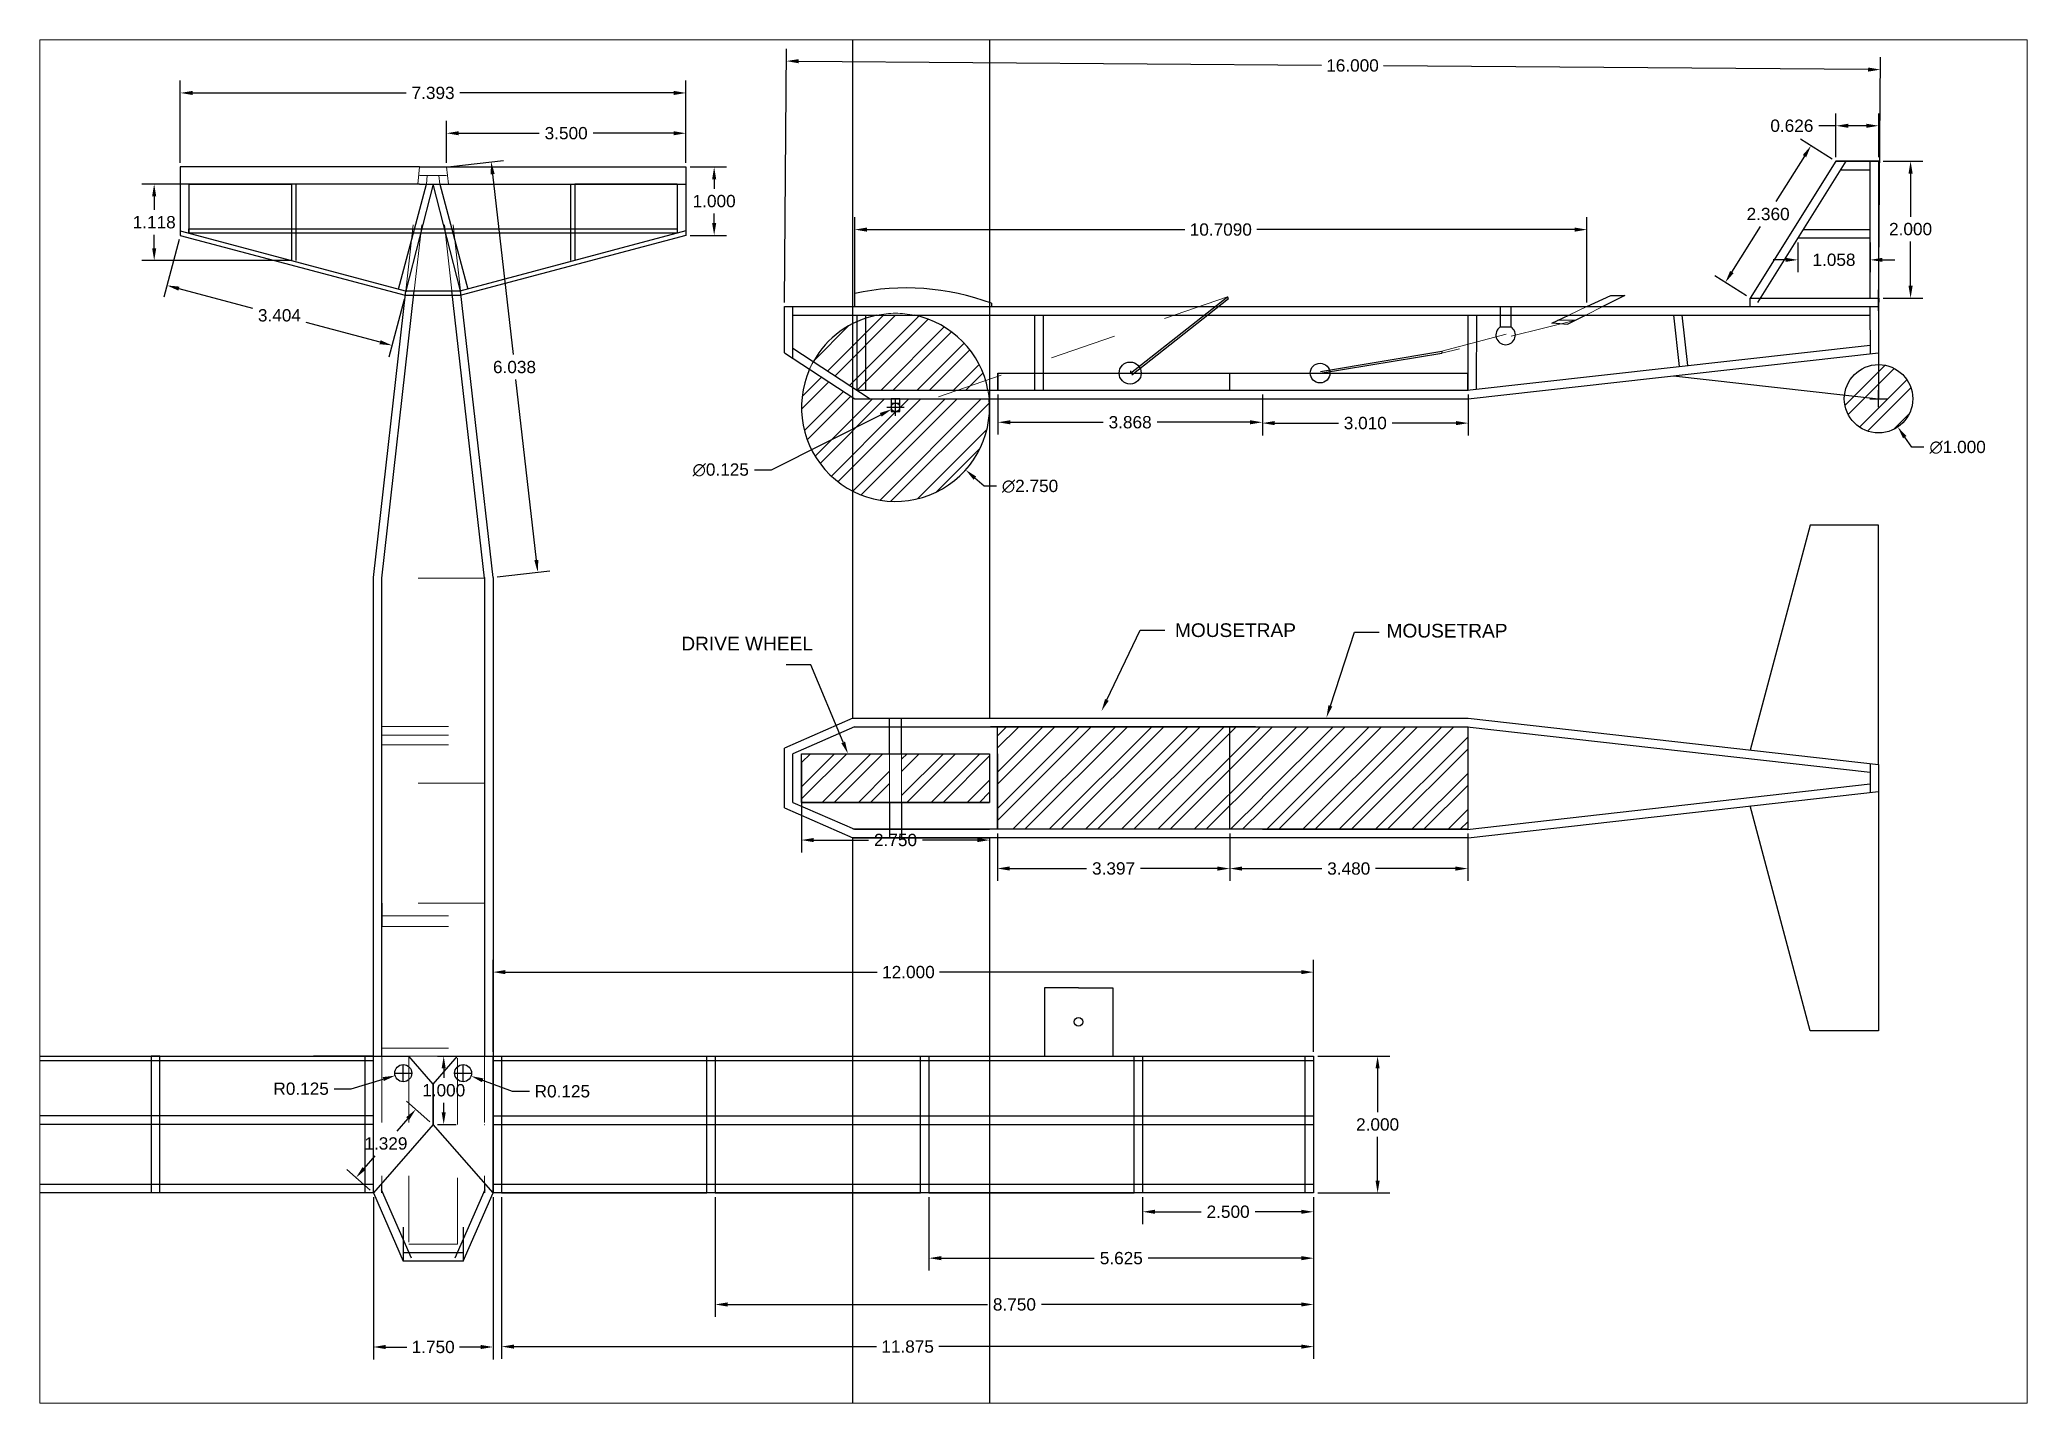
# Paper-space layout 'Layout2' of a CAD drawing. Header units: inches. Extents: x 0 to 10.5, y 0.8 to 7.9.
# The model-space entities are those that its viewports show. They can reach past a viewport. Long polylines and large blocks are cut down to what shows.
import ezdxf
from ezdxf import colors
from ezdxf.entities.mleader import LeaderData, LeaderLine
from ezdxf.math import Vec2, Vec3

# ---------------------------------------------------------------- set-up
doc = ezdxf.new("R2010")
doc.units = ezdxf.units.IN
doc.header["$MEASUREMENT"] = 0
doc.linetypes.add('HIDDEN2', pattern=[0.1875, 0.125, -0.0625])
doc.layers.add('DIM', color=3, linetype='Continuous')
doc.layers.add('OBJECT', color=1, linetype='Continuous', lineweight=30)
doc.layers.add('XREF', color=2, linetype='HIDDEN2', lineweight=20)
doc.styles.get("Standard").update_dxf_attribs({"font": 'arial.ttf'})
doc.dimstyles.get("Standard").update_dxf_attribs({"dimtxt": 0.18, "dimasz": 0.18, "dimexe": 0.18, "dimexo": 0.0625, "dimgap": 0.09, "dimtad": 0, "dimtih": 1, "dimtoh": 1, "dimdec": 4, "dimzin": 0, "dimdsep": 46, "dimtxsty": 'Standard', "dimcen": 0.09, "dimadec": 0, "dimazin": 0, "dimtfac": 1, "dimtdec": 4, "dimtofl": 0, "dimtmove": 0, "dimatfit": 3, "dimfxl": 1, "dimtolj": 1, "dimtzin": 0, "dimarcsym": 0})
pattern_1 = [(45, (-4e-15, -10.74474), (-0.265165, 0.265165), []), (45, (0.17678, -10.74474), (-0.265165, 0.265165), [])]

psp = doc.layouts.new('Layout2')

msp = doc.modelspace()

# ---------------------------------------------------------------- texts
at = {"layer": 'DIM', "char_height": 0.2, "attachment_point": 1}
for s, width, insert in [('DRIVE WHEEL', 2.0278991, (27.24499, 4.14987)), ('MOUSETRAP', 1.9750696, (34.46364, 4.34562, 67.24468)), ('MOUSETRAP', 1.7631133, (37.55759, 4.33815, 63.80475))]:
    msp.add_mtext_dynamic_manual_height_columns(s, width=width, gutter_width=1, heights=[0], dxfattribs=dict(at, insert=insert))

# ---------------------------------------------------------------- blocks, each defined once
blk = doc.blocks.new('*D1')
at = {"layer": 'Defpoints', "color": 0, "transparency": 16777216}
for p in [(27.311, 11.511), (23.811, 11.018), (27.311, 11.018)]:
    blk.add_point(p, dxfattribs=at)
at = {"layer": 'DIM', "color": 0, "lineweight": -2, "transparency": 16777216}
for p, q in [((23.811, 11.08), (23.811, 11.691)), ((27.311, 11.08), (27.311, 11.691)), ((23.991, 11.511), (25.168, 11.511)), ((27.131, 11.511), (25.954, 11.511))]:
    blk.add_line(p, q, dxfattribs=at)
at = {"layer": 'DIM', "color": 0, "transparency": 16777216}
for points in [[(23.991, 11.541), (23.991, 11.481), (23.811, 11.511)], [(27.131, 11.541), (27.131, 11.481), (27.311, 11.511)]]:
    blk.add_solid(points, dxfattribs=at)
at = {"layer": 'DIM', "color": 0, "transparency": 16777216, "insert": (25.561, 11.511), "char_height": 0.18, "attachment_point": 5}
blk.add_mtext('\\A1;3.500', dxfattribs=at)
blk = doc.blocks.new('*D2')
at = {"layer": 'Defpoints', "color": 0, "transparency": 16777216}
for p in [(36.491, -0.754), (24.491, -1.982), (36.491, -1.982)]:
    blk.add_point(p, dxfattribs=at)
at = {"layer": 'DIM', "color": 0, "lineweight": -2, "transparency": 16777216}
for p, q in [((24.491, -1.92), (24.491, -0.574)), ((36.491, -1.92), (36.491, -0.574)), ((24.671, -0.754), (30.111, -0.754)), ((36.311, -0.754), (31.02, -0.754))]:
    blk.add_line(p, q, dxfattribs=at)
at = {"layer": 'DIM', "color": 0, "transparency": 16777216}
for points in [[(24.671, -0.724), (24.671, -0.784), (24.491, -0.754)], [(36.311, -0.724), (36.311, -0.784), (36.491, -0.754)]]:
    blk.add_solid(points, dxfattribs=at)
at = {"layer": 'DIM', "color": 0, "transparency": 16777216, "insert": (30.566, -0.754), "char_height": 0.18, "attachment_point": 5}
blk.add_mtext('\\A1;12.000', dxfattribs=at)
blk = doc.blocks.new('*D3')
at = {"layer": 'Defpoints', "color": 0, "transparency": 16777216}
for p in [(36.491, -1.982), (36.491, -3.982), (37.427, -3.982)]:
    blk.add_point(p, dxfattribs=at)
at = {"layer": 'DIM', "color": 0, "lineweight": -2, "transparency": 16777216}
for p, q in [((36.554, -1.982), (37.607, -1.982)), ((37.427, -2.162), (37.427, -2.8)), ((37.427, -3.802), (37.427, -3.164)), ((36.554, -3.982), (37.607, -3.982))]:
    blk.add_line(p, q, dxfattribs=at)
at = {"layer": 'DIM', "color": 0, "transparency": 16777216}
for points in [[(37.397, -2.162), (37.457, -2.162), (37.427, -1.982)], [(37.397, -3.802), (37.457, -3.802), (37.427, -3.982)]]:
    blk.add_solid(points, dxfattribs=at)
at = {"layer": 'DIM', "color": 0, "transparency": 16777216, "insert": (37.427, -2.982), "char_height": 0.18, "attachment_point": 5}
blk.add_mtext('\\A1;2.000', dxfattribs=at)
blk = doc.blocks.new('*D4')
at = {"layer": 'Defpoints', "color": 0, "transparency": 16777216}
for p in [(27.311, 11.018), (27.725, 11.018), (27.311, 10.018)]:
    blk.add_point(p, dxfattribs=at)
at = {"layer": 'DIM', "color": 0, "lineweight": -2, "transparency": 16777216}
for p, q in [((27.374, 11.018), (27.905, 11.018)), ((27.725, 10.838), (27.725, 10.7)), ((27.725, 10.198), (27.725, 10.336)), ((27.374, 10.018), (27.905, 10.018))]:
    blk.add_line(p, q, dxfattribs=at)
at = {"layer": 'DIM', "color": 0, "transparency": 16777216}
for points in [[(27.695, 10.838), (27.755, 10.838), (27.725, 11.018)], [(27.695, 10.198), (27.755, 10.198), (27.725, 10.018)]]:
    blk.add_solid(points, dxfattribs=at)
at = {"layer": 'DIM', "color": 0, "transparency": 16777216, "insert": (27.725, 10.518), "char_height": 0.18, "attachment_point": 5}
blk.add_mtext('\\A1;1.000', dxfattribs=at)
blk = doc.blocks.new('*D5')
at = {"layer": 'Defpoints', "color": 0, "transparency": 16777216}
for p in [(24.465, 11.092), (23.811, 11.018), (24.491, 5.018)]:
    blk.add_point(p, dxfattribs=at)
at = {"layer": 'DIM', "color": 0, "lineweight": -2, "transparency": 16777216}
for p, q in [((23.873, 11.025), (24.643, 11.112)), ((24.485, 10.913), (24.784, 8.274)), ((25.125, 5.271), (24.825, 7.91)), ((24.553, 5.025), (25.324, 5.112))]:
    blk.add_line(p, q, dxfattribs=at)
at = {"layer": 'DIM', "color": 0, "transparency": 16777216}
for points in [[(24.515, 10.917), (24.455, 10.91), (24.465, 11.092)], [(25.154, 5.274), (25.095, 5.268), (25.145, 5.092)]]:
    blk.add_solid(points, dxfattribs=at)
at = {"layer": 'DIM', "color": 0, "transparency": 16777216, "insert": (24.805, 8.092), "char_height": 0.18, "attachment_point": 5}
blk.add_mtext('\\A1;6.038', dxfattribs=at)
blk = doc.blocks.new('*D6')
at = {"layer": 'Defpoints', "color": 0, "transparency": 16777216}
for p in [(23.059, -2.267), (23.179, -2.231)]:
    blk.add_point(p, dxfattribs=at)
at = {"layer": 'DIM', "color": 0, "lineweight": -2, "transparency": 16777216}
for p, q in [((22.415, -2.459), (22.887, -2.318)), ((23.054, -2.231), (23.304, -2.231)), ((23.179, -2.356), (23.179, -2.106)), ((22.166, -2.459), (22.415, -2.459))]:
    blk.add_line(p, q, dxfattribs=at)
at = {"layer": 'DIM', "color": 0, "transparency": 16777216}
blk.add_solid([(22.878, -2.289), (22.895, -2.347), (23.059, -2.267)], dxfattribs=at)
at = {"layer": 'DIM', "color": 0, "transparency": 16777216, "insert": (21.685, -2.459), "char_height": 0.18, "attachment_point": 5}
blk.add_mtext('\\A1;R0.125', dxfattribs=at)
blk = doc.blocks.new('*D7')
at = {"layer": 'Defpoints', "color": 0, "transparency": 16777216}
for p in [(24.054, -2.231), (24.171, -2.274)]:
    blk.add_point(p, dxfattribs=at)
at = {"layer": 'DIM', "color": 0, "lineweight": -2, "transparency": 16777216}
for p, q in [((23.929, -2.231), (24.179, -2.231)), ((24.054, -2.356), (24.054, -2.106)), ((24.776, -2.497), (24.34, -2.336)), ((25.025, -2.497), (24.776, -2.497))]:
    blk.add_line(p, q, dxfattribs=at)
at = {"layer": 'DIM', "color": 0, "transparency": 16777216}
blk.add_solid([(24.35, -2.308), (24.33, -2.364), (24.171, -2.274)], dxfattribs=at)
at = {"layer": 'DIM', "color": 0, "transparency": 16777216, "insert": (25.505, -2.497), "char_height": 0.18, "attachment_point": 5}
blk.add_mtext('\\A1;R0.125', dxfattribs=at)
blk = doc.blocks.new('*D8')
at = {"layer": 'Defpoints', "color": 0, "transparency": 16777216}
for p in [(23.616, -2.982), (22.487, -3.76), (22.741, -3.982)]:
    blk.add_point(p, dxfattribs=at)
at = {"layer": 'DIM', "color": 0, "lineweight": -2, "transparency": 16777216}
for p, q in [((23.244, -2.895), (23.084, -3.078)), ((23.569, -2.941), (23.227, -2.641)), ((22.606, -3.624), (22.766, -3.442)), ((22.694, -3.941), (22.352, -3.641))]:
    blk.add_line(p, q, dxfattribs=at)
at = {"layer": 'DIM', "color": 0, "transparency": 16777216}
for points in [[(23.221, -2.875), (23.266, -2.915), (23.362, -2.76)], [(22.583, -3.605), (22.628, -3.644), (22.487, -3.76)]]:
    blk.add_solid(points, dxfattribs=at)
at = {"layer": 'DIM', "color": 0, "transparency": 16777216, "insert": (22.925, -3.26), "char_height": 0.18, "attachment_point": 5}
blk.add_mtext('\\A1;1.329', dxfattribs=at)
blk = doc.blocks.new('*D9')
at = {"layer": 'Defpoints', "color": 0, "transparency": 16777216}
for p in [(23.616, -1.982), (23.616, -2.982), (23.77, -2.982)]:
    blk.add_point(p, dxfattribs=at)
at = {"layer": 'DIM', "color": 0, "lineweight": -2, "transparency": 16777216}
for p, q in [((23.679, -1.982), (23.95, -1.982)), ((23.77, -2.162), (23.77, -2.3)), ((23.77, -2.802), (23.77, -2.664)), ((23.679, -2.982), (23.95, -2.982))]:
    blk.add_line(p, q, dxfattribs=at)
at = {"layer": 'DIM', "color": 0, "transparency": 16777216}
for points in [[(23.74, -2.162), (23.8, -2.162), (23.77, -1.982)], [(23.74, -2.802), (23.8, -2.802), (23.77, -2.982)]]:
    blk.add_solid(points, dxfattribs=at)
at = {"layer": 'DIM', "color": 0, "transparency": 16777216, "insert": (23.77, -2.482), "char_height": 0.18, "attachment_point": 5}
blk.add_mtext('\\A1;1.000', dxfattribs=at)
blk = doc.blocks.new('*D19')
at = {"layer": 'Defpoints', "color": 0, "transparency": 16777216}
for p in [(33.991, -3.982), (36.491, -3.982), (33.991, -4.258)]:
    blk.add_point(p, dxfattribs=at)
at = {"layer": 'DIM', "color": 0, "lineweight": -2, "transparency": 16777216}
for p, q in [((33.991, -4.045), (33.991, -4.438)), ((36.491, -4.045), (36.491, -4.438)), ((34.171, -4.258), (34.846, -4.258)), ((36.311, -4.258), (35.636, -4.258))]:
    blk.add_line(p, q, dxfattribs=at)
at = {"layer": 'DIM', "color": 0, "transparency": 16777216}
for points in [[(34.171, -4.228), (34.171, -4.288), (33.991, -4.258)], [(36.311, -4.228), (36.311, -4.288), (36.491, -4.258)]]:
    blk.add_solid(points, dxfattribs=at)
at = {"layer": 'DIM', "color": 0, "transparency": 16777216, "insert": (35.241, -4.258), "char_height": 0.18, "attachment_point": 5}
blk.add_mtext('\\A1;2.500', dxfattribs=at)
blk = doc.blocks.new('*D20')
at = {"layer": 'Defpoints', "color": 0, "transparency": 16777216}
for p in [(30.866, -3.982), (36.491, -3.982), (30.866, -4.936)]:
    blk.add_point(p, dxfattribs=at)
at = {"layer": 'DIM', "color": 0, "lineweight": -2, "transparency": 16777216}
for p, q in [((30.866, -4.045), (30.866, -5.116)), ((36.491, -4.045), (36.491, -5.116)), ((31.046, -4.936), (33.284, -4.936)), ((36.311, -4.936), (34.073, -4.936))]:
    blk.add_line(p, q, dxfattribs=at)
at = {"layer": 'DIM', "color": 0, "transparency": 16777216}
for points in [[(31.046, -4.906), (31.046, -4.966), (30.866, -4.936)], [(36.311, -4.906), (36.311, -4.966), (36.491, -4.936)]]:
    blk.add_solid(points, dxfattribs=at)
at = {"layer": 'DIM', "color": 0, "transparency": 16777216, "insert": (33.679, -4.936), "char_height": 0.18, "attachment_point": 5}
blk.add_mtext('\\A1;5.625', dxfattribs=at)
blk = doc.blocks.new('*D21')
at = {"layer": 'Defpoints', "color": 0, "transparency": 16777216}
for p in [(27.741, -3.982), (36.491, -3.982), (27.741, -5.613)]:
    blk.add_point(p, dxfattribs=at)
at = {"layer": 'DIM', "color": 0, "lineweight": -2, "transparency": 16777216}
for p, q in [((27.741, -4.045), (27.741, -5.793)), ((36.491, -4.045), (36.491, -5.793)), ((27.921, -5.613), (31.723, -5.613)), ((36.311, -5.613), (32.51, -5.613))]:
    blk.add_line(p, q, dxfattribs=at)
at = {"layer": 'DIM', "color": 0, "transparency": 16777216}
for points in [[(27.921, -5.583), (27.921, -5.643), (27.741, -5.613)], [(36.311, -5.583), (36.311, -5.643), (36.491, -5.613)]]:
    blk.add_solid(points, dxfattribs=at)
at = {"layer": 'DIM', "color": 0, "transparency": 16777216, "insert": (32.116, -5.613), "char_height": 0.18, "attachment_point": 5}
blk.add_mtext('\\A1;8.750', dxfattribs=at)
blk = doc.blocks.new('*D22')
at = {"layer": 'Defpoints', "color": 0, "transparency": 16777216}
for p in [(24.616, -3.982), (36.491, -3.982), (24.616, -6.229)]:
    blk.add_point(p, dxfattribs=at)
at = {"layer": 'DIM', "color": 0, "lineweight": -2, "transparency": 16777216}
for p, q in [((24.616, -4.045), (24.616, -6.409)), ((36.491, -4.045), (36.491, -6.409)), ((24.796, -6.229), (30.098, -6.229)), ((36.311, -6.229), (31.01, -6.229))]:
    blk.add_line(p, q, dxfattribs=at)
at = {"layer": 'DIM', "color": 0, "transparency": 16777216}
for points in [[(24.796, -6.199), (24.796, -6.259), (24.616, -6.229)], [(36.311, -6.199), (36.311, -6.259), (36.491, -6.229)]]:
    blk.add_solid(points, dxfattribs=at)
at = {"layer": 'DIM', "color": 0, "transparency": 16777216, "insert": (30.554, -6.229), "char_height": 0.18, "attachment_point": 5}
blk.add_mtext('\\A1;11.875', dxfattribs=at)
blk = doc.blocks.new('*D24')
at = {"layer": 'Defpoints', "color": 0, "transparency": 16777216}
for p in [(21.606, 10.768), (19.536, 9.65), (21.606, 9.65)]:
    blk.add_point(p, dxfattribs=at)
at = {"layer": 'DIM', "color": 0, "lineweight": -2, "transparency": 16777216}
for p, q in [((21.543, 10.768), (19.356, 10.768)), ((19.536, 10.588), (19.536, 10.391)), ((19.536, 9.83), (19.536, 10.027)), ((21.543, 9.65), (19.356, 9.65))]:
    blk.add_line(p, q, dxfattribs=at)
at = {"layer": 'DIM', "color": 0, "transparency": 16777216}
for points in [[(19.506, 10.588), (19.566, 10.588), (19.536, 10.768)], [(19.506, 9.83), (19.566, 9.83), (19.536, 9.65)]]:
    blk.add_solid(points, dxfattribs=at)
at = {"layer": 'DIM', "color": 0, "transparency": 16777216, "insert": (19.536, 10.209), "char_height": 0.18, "attachment_point": 5}
blk.add_mtext('\\A1;1.118', dxfattribs=at)
blk = doc.blocks.new('*D25')
at = {"layer": 'Defpoints', "color": 0, "transparency": 16777216}
for p in [(19.918, 10.018), (23.208, 9.142), (23.013, 8.409)]:
    blk.add_point(p, dxfattribs=at)
at = {"layer": 'DIM', "color": 0, "lineweight": -2, "transparency": 16777216}
for p, q in [((19.902, 9.958), (19.677, 9.112)), ((19.897, 9.239), (20.975, 8.952)), ((23.192, 9.081), (22.967, 8.236)), ((22.839, 8.456), (21.761, 8.743))]:
    blk.add_line(p, q, dxfattribs=at)
at = {"layer": 'DIM', "color": 0, "transparency": 16777216}
for points in [[(19.905, 9.268), (19.89, 9.21), (19.723, 9.286)], [(22.847, 8.485), (22.831, 8.427), (23.013, 8.409)]]:
    blk.add_solid(points, dxfattribs=at)
at = {"layer": 'DIM', "color": 0, "transparency": 16777216, "insert": (21.368, 8.848), "char_height": 0.18, "attachment_point": 5}
blk.add_mtext('\\A1;3.404', dxfattribs=at)
blk = doc.blocks.new('*D30')
at = {"layer": 'Defpoints', "color": 0, "transparency": 16777216}
for p in [(29.002, 2.377), (31.752, 1.209, 40.296), (31.752, 1.177)]:
    blk.add_point(p, dxfattribs=at)
at = {"layer": 'DIM', "color": 0, "lineweight": -2, "transparency": 16777216}
for p, q in [((29.002, 2.315), (29.002, 0.997)), ((29.182, 1.177), (29.982, 1.177)), ((31.572, 1.177), (30.772, 1.177)), ((31.752, 1.146), (31.752, 0.997))]:
    blk.add_line(p, q, dxfattribs=at)
at = {"layer": 'DIM', "color": 0, "transparency": 16777216}
for points in [[(29.182, 1.207), (29.182, 1.147), (29.002, 1.177)], [(31.572, 1.207), (31.572, 1.147), (31.752, 1.177)]]:
    blk.add_solid(points, dxfattribs=at)
at = {"layer": 'DIM', "color": 0, "transparency": 16777216, "insert": (30.377, 1.177), "char_height": 0.18, "attachment_point": 5}
blk.add_mtext('\\A1;2.750', dxfattribs=at)
blk = doc.blocks.new('*D34')
at = {"layer": 'Defpoints', "color": 0, "transparency": 16777216}
for p in [(29.351, 8.419, 40.296), (31.404, 6.589, 40.296)]:
    blk.add_point(p, dxfattribs=at)
at = {"layer": 'DIM', "color": 0, "lineweight": -2, "transparency": 16777216}
for p, q in [((30.377, 7.379), (30.377, 7.629)), ((30.252, 7.504), (30.502, 7.504)), ((31.672, 6.349), (31.538, 6.469)), ((31.852, 6.349), (31.672, 6.349))]:
    blk.add_line(p, q, dxfattribs=at)
at = {"layer": 'DIM', "color": 0, "transparency": 16777216}
blk.add_solid([(31.558, 6.491), (31.518, 6.446), (31.404, 6.589)], dxfattribs=at)
at = {"layer": 'DIM', "color": 0, "transparency": 16777216, "insert": (32.344, 6.349), "char_height": 0.18, "attachment_point": 5}
blk.add_mtext('\\A1;∅2.750', dxfattribs=at)
blk = doc.blocks.new('*D35')
at = {"layer": 'Defpoints', "color": 0, "transparency": 16777216}
for p in [(31.874, 7.754, 40.296), (35.743, 7.754, 40.296), (35.743, 7.285)]:
    blk.add_point(p, dxfattribs=at)
at = {"layer": 'DIM', "color": 0, "lineweight": -2, "transparency": 16777216}
for p, q in [((31.874, 7.691), (31.874, 7.105)), ((35.743, 7.691), (35.743, 7.105)), ((32.054, 7.285), (33.415, 7.285)), ((35.563, 7.285), (34.202, 7.285))]:
    blk.add_line(p, q, dxfattribs=at)
at = {"layer": 'DIM', "color": 0, "transparency": 16777216}
for points in [[(32.054, 7.315), (32.054, 7.255), (31.874, 7.285)], [(35.563, 7.315), (35.563, 7.255), (35.743, 7.285)]]:
    blk.add_solid(points, dxfattribs=at)
at = {"layer": 'DIM', "color": 0, "transparency": 16777216, "insert": (33.808, 7.285), "char_height": 0.18, "attachment_point": 5}
blk.add_mtext('\\A1;3.868', dxfattribs=at)
blk = doc.blocks.new('*D36')
at = {"layer": 'Defpoints', "color": 0, "transparency": 16777216}
for p in [(35.743, 7.754, 40.296), (38.752, 7.754, 40.296), (35.743, 7.273)]:
    blk.add_point(p, dxfattribs=at)
at = {"layer": 'DIM', "color": 0, "lineweight": -2, "transparency": 16777216}
for p, q in [((35.743, 7.691), (35.743, 7.093)), ((38.752, 7.691), (38.752, 7.093)), ((35.923, 7.273), (36.854, 7.273)), ((38.572, 7.273), (37.641, 7.273))]:
    blk.add_line(p, q, dxfattribs=at)
at = {"layer": 'DIM', "color": 0, "transparency": 16777216}
for points in [[(35.923, 7.303), (35.923, 7.243), (35.743, 7.273)], [(38.572, 7.303), (38.572, 7.243), (38.752, 7.273)]]:
    blk.add_solid(points, dxfattribs=at)
at = {"layer": 'DIM', "color": 0, "transparency": 16777216, "insert": (37.247, 7.273), "char_height": 0.18, "attachment_point": 5}
blk.add_mtext('\\A1;3.010', dxfattribs=at)
blk = doc.blocks.new('*D37')
at = {"layer": 'Defpoints', "color": 0, "transparency": 16777216}
for p in [(44.47, 8.042, 40.296), (45.034, 7.216, 40.296)]:
    blk.add_point(p, dxfattribs=at)
at = {"layer": 'DIM', "color": 0, "lineweight": -2, "transparency": 16777216}
for p, q in [((44.627, 7.629), (44.877, 7.629)), ((44.752, 7.504), (44.752, 7.754)), ((45.237, 6.919), (45.136, 7.067)), ((45.417, 6.919), (45.237, 6.919))]:
    blk.add_line(p, q, dxfattribs=at)
at = {"layer": 'DIM', "color": 0, "transparency": 16777216}
blk.add_solid([(45.161, 7.084), (45.111, 7.05), (45.034, 7.216)], dxfattribs=at)
at = {"layer": 'DIM', "color": 0, "transparency": 16777216, "insert": (45.909, 6.919), "char_height": 0.18, "attachment_point": 5}
blk.add_mtext('\\A1;∅1.000', dxfattribs=at)
blk = doc.blocks.new('*D38')
at = {"layer": 'Defpoints', "color": 0, "transparency": 16777216}
for p in [(44.755, 11.101, 40.296), (45.221, 11.101), (44.755, 9.101, 40.296)]:
    blk.add_point(p, dxfattribs=at)
at = {"layer": 'DIM', "color": 0, "lineweight": -2, "transparency": 16777216}
for p, q in [((44.818, 11.101), (45.401, 11.101)), ((45.221, 10.921), (45.221, 10.291)), ((45.221, 9.281), (45.221, 9.927)), ((44.818, 9.101), (45.401, 9.101))]:
    blk.add_line(p, q, dxfattribs=at)
at = {"layer": 'DIM', "color": 0, "transparency": 16777216}
for points in [[(45.191, 10.921), (45.251, 10.921), (45.221, 11.101)], [(45.191, 9.281), (45.251, 9.281), (45.221, 9.101)]]:
    blk.add_solid(points, dxfattribs=at)
at = {"layer": 'DIM', "color": 0, "transparency": 16777216, "insert": (45.221, 10.109), "char_height": 0.18, "attachment_point": 5}
blk.add_mtext('\\A1;2.000', dxfattribs=at)
blk = doc.blocks.new('*D39')
at = {"layer": 'Defpoints', "color": 0, "transparency": 16777216}
for p in [(44.129, 11.62), (44.129, 11.101, 40.296), (44.755, 11.101, 40.296)]:
    blk.add_point(p, dxfattribs=at)
at = {"layer": 'DIM', "color": 0, "lineweight": -2, "transparency": 16777216}
for p, q in [((44.129, 11.163), (44.129, 11.8)), ((44.755, 11.163), (44.755, 11.8)), ((44.129, 11.62), (43.879, 11.62)), ((44.575, 11.62), (44.309, 11.62))]:
    blk.add_line(p, q, dxfattribs=at)
at = {"layer": 'DIM', "color": 0, "transparency": 16777216}
for points in [[(44.309, 11.65), (44.309, 11.59), (44.129, 11.62)], [(44.575, 11.65), (44.575, 11.59), (44.755, 11.62)]]:
    blk.add_solid(points, dxfattribs=at)
at = {"layer": 'DIM', "color": 0, "transparency": 16777216, "insert": (43.485, 11.62), "char_height": 0.18, "attachment_point": 5}
blk.add_mtext('\\A1;0.626', dxfattribs=at)
blk = doc.blocks.new('*D40')
at = {"layer": 'Defpoints', "color": 0, "transparency": 16777216}
for p in [(44.129, 11.101, 40.296), (42.512, 9.329), (42.876, 9.101, 40.296)]:
    blk.add_point(p, dxfattribs=at)
at = {"layer": 'DIM', "color": 0, "lineweight": -2, "transparency": 16777216}
for p, q in [((44.076, 11.134), (43.612, 11.424)), ((43.669, 11.176), (43.252, 10.511)), ((42.608, 9.481), (43.024, 10.147)), ((42.823, 9.134), (42.359, 9.424))]:
    blk.add_line(p, q, dxfattribs=at)
at = {"layer": 'DIM', "color": 0, "transparency": 16777216}
for points in [[(43.644, 11.192), (43.694, 11.16), (43.765, 11.329)], [(42.582, 9.497), (42.633, 9.466), (42.512, 9.329)]]:
    blk.add_solid(points, dxfattribs=at)
at = {"layer": 'DIM', "color": 0, "transparency": 16777216, "insert": (43.138, 10.329), "char_height": 0.18, "attachment_point": 5}
blk.add_mtext('\\A1;2.360', dxfattribs=at)
blk = doc.blocks.new('*D41')
at = {"layer": 'Defpoints', "color": 0, "transparency": 16777216}
for p in [(43.572, 9.976, 40.296), (44.63, 9.976, 40.296), (43.572, 9.66)]:
    blk.add_point(p, dxfattribs=at)
at = {"layer": 'DIM', "color": 0, "lineweight": -2, "transparency": 16777216}
for p, q in [((43.572, 9.913), (43.572, 9.48)), ((44.63, 9.913), (44.63, 9.48)), ((43.392, 9.66), (43.212, 9.66)), ((44.81, 9.66), (44.99, 9.66))]:
    blk.add_line(p, q, dxfattribs=at)
at = {"layer": 'DIM', "color": 0, "transparency": 16777216}
for points in [[(43.392, 9.69), (43.392, 9.63), (43.572, 9.66)], [(44.81, 9.69), (44.81, 9.63), (44.63, 9.66)]]:
    blk.add_solid(points, dxfattribs=at)
at = {"layer": 'DIM', "color": 0, "transparency": 16777216, "insert": (44.101, 9.66), "char_height": 0.18, "attachment_point": 5}
blk.add_mtext('\\A1;1.058', dxfattribs=at)
blk = doc.blocks.new('*D42')
at = {"layer": 'Defpoints', "color": 0, "transparency": 16777216}
for p in [(30.321, 7.476, 40.296), (30.433, 7.532, 40.296)]:
    blk.add_point(p, dxfattribs=at)
at = {"layer": 'DIM', "color": 0, "lineweight": -2, "transparency": 16777216}
for p, q in [((30.377, 7.379), (30.377, 7.629)), ((28.562, 6.588), (30.161, 7.394)), ((30.252, 7.504), (30.502, 7.504)), ((28.314, 6.588), (28.562, 6.588))]:
    blk.add_line(p, q, dxfattribs=at)
at = {"layer": 'DIM', "color": 0, "transparency": 16777216}
blk.add_solid([(30.147, 7.421), (30.174, 7.368), (30.321, 7.476)], dxfattribs=at)
at = {"layer": 'DIM', "color": 0, "transparency": 16777216, "insert": (27.821, 6.588), "char_height": 0.18, "attachment_point": 5}
blk.add_mtext('\\A1;∅0.125', dxfattribs=at)
blk = doc.blocks.new('*D44')
at = {"layer": 'Defpoints', "color": 0, "transparency": 16777216}
for p in [(22.741, -3.982), (24.491, -3.982), (22.741, -6.235)]:
    blk.add_point(p, dxfattribs=at)
at = {"layer": 'DIM', "color": 0, "lineweight": -2, "transparency": 16777216}
for p, q in [((22.741, -4.045), (22.741, -6.415)), ((24.491, -4.045), (24.491, -6.415)), ((22.921, -6.235), (23.231, -6.235)), ((24.311, -6.235), (24.001, -6.235))]:
    blk.add_line(p, q, dxfattribs=at)
at = {"layer": 'DIM', "color": 0, "transparency": 16777216}
for points in [[(22.921, -6.205), (22.921, -6.265), (22.741, -6.235)], [(24.311, -6.205), (24.311, -6.265), (24.491, -6.235)]]:
    blk.add_solid(points, dxfattribs=at)
at = {"layer": 'DIM', "color": 0, "transparency": 16777216, "insert": (23.616, -6.235), "char_height": 0.18, "attachment_point": 5}
blk.add_mtext('\\A1;1.750', dxfattribs=at)
blk = doc.blocks.new('*D45')
at = {"layer": 'Defpoints', "color": 0, "transparency": 16777216}
for p in [(27.311, 12.1), (19.918, 11.018), (27.311, 11.018)]:
    blk.add_point(p, dxfattribs=at)
at = {"layer": 'DIM', "color": 0, "lineweight": -2, "transparency": 16777216}
for p, q in [((19.918, 11.08), (19.918, 12.28)), ((27.311, 11.08), (27.311, 12.28)), ((20.098, 12.1), (23.222, 12.1)), ((27.131, 12.1), (24.008, 12.1))]:
    blk.add_line(p, q, dxfattribs=at)
at = {"layer": 'DIM', "color": 0, "transparency": 16777216}
for points in [[(20.098, 12.13), (20.098, 12.07), (19.918, 12.1)], [(27.131, 12.13), (27.131, 12.07), (27.311, 12.1)]]:
    blk.add_solid(points, dxfattribs=at)
at = {"layer": 'DIM', "color": 0, "transparency": 16777216, "insert": (23.615, 12.1), "char_height": 0.18, "attachment_point": 5}
blk.add_mtext('\\A1;7.393', dxfattribs=at)
blk = doc.blocks.new('*D46')
at = {"layer": 'Defpoints', "color": 0, "transparency": 16777216}
for p in [(31.868, 1.335, 40.296), (35.265, 1.334, 40.296), (35.265, 0.76)]:
    blk.add_point(p, dxfattribs=at)
at = {"layer": 'DIM', "color": 0, "lineweight": -2, "transparency": 16777216}
for p, q in [((31.868, 1.273), (31.867, 0.581)), ((35.265, 1.271), (35.265, 0.58)), ((32.047, 0.761), (33.172, 0.761)), ((35.085, 0.76), (33.96, 0.76))]:
    blk.add_line(p, q, dxfattribs=at)
at = {"layer": 'DIM', "color": 0, "transparency": 16777216}
for points in [[(32.047, 0.791), (32.047, 0.731), (31.867, 0.761)], [(35.085, 0.79), (35.085, 0.73), (35.265, 0.76)]]:
    blk.add_solid(points, dxfattribs=at)
at = {"layer": 'DIM', "color": 0, "transparency": 16777216, "insert": (33.566, 0.761), "char_height": 0.18, "attachment_point": 5}
blk.add_mtext('\\A1;3.397', dxfattribs=at)
blk = doc.blocks.new('*D47')
at = {"layer": 'Defpoints', "color": 0, "transparency": 16777216}
for p in [(35.265, 1.334, 40.296), (38.745, 1.334, 40.296), (38.745, 0.76)]:
    blk.add_point(p, dxfattribs=at)
at = {"layer": 'DIM', "color": 0, "lineweight": -2, "transparency": 16777216}
for p, q in [((35.265, 1.271), (35.265, 0.58)), ((38.745, 1.271), (38.745, 0.58)), ((35.445, 0.76), (36.612, 0.76)), ((38.565, 0.76), (37.398, 0.76))]:
    blk.add_line(p, q, dxfattribs=at)
at = {"layer": 'DIM', "color": 0, "transparency": 16777216}
for points in [[(35.445, 0.79), (35.445, 0.73), (35.265, 0.76)], [(38.565, 0.79), (38.565, 0.73), (38.745, 0.76)]]:
    blk.add_solid(points, dxfattribs=at)
at = {"layer": 'DIM', "color": 0, "transparency": 16777216, "insert": (37.005, 0.76), "char_height": 0.18, "attachment_point": 5}
blk.add_mtext('\\A1;3.480', dxfattribs=at)
blk = doc.blocks.new('*D48')
at = {"layer": 'Defpoints', "color": 0, "transparency": 16777216}
for p in [(28.78, 12.566), (28.752, 8.976, 40.296), (44.752, 8.851, 40.296)]:
    blk.add_point(p, dxfattribs=at)
at = {"layer": 'DIM', "color": 0, "lineweight": -2, "transparency": 16777216}
for p, q in [((28.753, 9.038), (28.782, 12.746)), ((28.96, 12.564), (36.605, 12.505)), ((44.753, 8.913), (44.782, 12.621)), ((44.6, 12.442), (37.515, 12.498))]:
    blk.add_line(p, q, dxfattribs=at)
at = {"layer": 'DIM', "color": 0, "transparency": 16777216}
for points in [[(28.961, 12.594), (28.96, 12.534), (28.78, 12.566)], [(44.601, 12.472), (44.6, 12.412), (44.78, 12.441)]]:
    blk.add_solid(points, dxfattribs=at)
at = {"layer": 'DIM', "color": 0, "transparency": 16777216, "insert": (37.06, 12.501), "char_height": 0.18, "attachment_point": 5}
blk.add_mtext('\\A1;16.000', dxfattribs=at)
blk = doc.blocks.new('*D49')
at = {"layer": 'Defpoints', "color": 0, "transparency": 16777216}
for p in [(29.78, 10.102), (29.78, 8.976, 40.296), (40.489, 8.976)]:
    blk.add_point(p, dxfattribs=at)
at = {"layer": 'DIM', "color": 0, "lineweight": -2, "transparency": 16777216}
for p, q in [((29.78, 9.038), (29.78, 10.282)), ((40.489, 9.038), (40.489, 10.282)), ((29.96, 10.102), (34.61, 10.102)), ((40.309, 10.102), (35.659, 10.102))]:
    blk.add_line(p, q, dxfattribs=at)
at = {"layer": 'DIM', "color": 0, "transparency": 16777216}
for points in [[(29.96, 10.132), (29.96, 10.072), (29.78, 10.102)], [(40.309, 10.132), (40.309, 10.072), (40.489, 10.102)]]:
    blk.add_solid(points, dxfattribs=at)
at = {"layer": 'DIM', "color": 0, "transparency": 16777216, "insert": (35.134, 10.102), "char_height": 0.18, "attachment_point": 5}
blk.add_mtext('\\A1;10.7090', dxfattribs=at)

# ---------------------------------------------------------------- dimensions: what is measured, and where the dimension line sits
at = {"layer": 'DIM'}
for base, p1, p2, angle, picture, middle, dimtype in [((28.78029, 12.56587), (44.75224, 8.8508, 40.29608), (28.75224, 8.9758, 40.29608), 179.552386, '*D48', (37.06022, 12.50119), 161), ((45.22099, 11.1008), (44.75511, 9.1008, 40.29608), (44.75511, 11.1008, 40.29608), 90, '*D38', (45.22099, 10.1091), 160)]:
    dim = msp.add_linear_dim(base=base, p1=p1, p2=p2, angle=angle, dimstyle='Standard', override={"dimdec": 3, "dimcen": 0.125}, dxfattribs=at)
    dim.commit()
    dim.dimension.update_dxf_attribs({"geometry": picture, "text_midpoint": middle, "dimtype": dimtype})
for base, p1, p2, override, picture, middle in [((27.31108, 12.10002), (19.91842, 11.01794), (27.31108, 11.01794), {"dimdec": 3, "dimcen": 0.125}, '*D45', (23.61475, 12.10002)), ((27.31108, 11.51088), (23.81108, 11.01794), (27.31108, 11.01794), {"dimdec": 3}, '*D1', (25.56108, 11.51088)), ((29.780009, 10.101553), (40.48896, 8.975797), (29.780009, 8.975797, 40.296081), {"dimcen": 0.125}, '*D49', (35.134484, 10.101553)), ((43.57176, 9.66007), (44.63011, 9.9758, 40.29608), (43.57176, 9.9758, 40.29608), {"dimdec": 3, "dimcen": 0.125}, '*D41', (44.10094, 9.66007)), ((35.74264, 7.28506), (31.87421, 7.75366, 40.29608), (35.74264, 7.75366, 40.29608), {"dimdec": 3, "dimcen": 0.125}, '*D35', (33.80843, 7.28506)), ((35.74264, 7.27295), (38.75224, 7.75366, 40.29608), (35.74264, 7.75366, 40.29608), {"dimdec": 3, "dimcen": 0.125}, '*D36', (37.24744, 7.27295)), ((31.75177, 1.17652), (29.00224, 2.37723), (31.75177, 1.20898, 40.29608), {"dimdec": 3, "dimcen": 0.125}, '*D30', (30.37701, 1.17652)), ((38.74521, 0.75986), (35.26488, 1.33398, 40.29608), (38.74521, 1.33398, 40.29608), {"dimdec": 3, "dimcen": 0.125}, '*D47', (37.00504, 0.75986)), ((22.74135, -6.23476), (24.49135, -3.98206), (22.74135, -3.98206), {"dimdec": 3, "dimcen": 0.125}, '*D44', (23.61635, -6.23476)), ((24.61635, -6.22918), (36.49135, -3.98206), (24.61635, -3.98206), {"dimdec": 3, "dimcen": 0.125}, '*D22', (30.55385, -6.22918)), ((27.74135, -5.61295), (36.49135, -3.98206), (27.74135, -3.98206), {"dimdec": 3, "dimcen": 0.125}, '*D21', (32.11635, -5.61295)), ((30.86635, -4.93559), (36.49135, -3.98206), (30.86635, -3.98206), {"dimdec": 3, "dimcen": 0.125}, '*D20', (33.67885, -4.93559)), ((33.99135, -4.25836), (36.49135, -3.98206), (33.99135, -3.98206), {"dimdec": 3, "dimcen": 0.125}, '*D19', (35.24135, -4.25836))]:
    dim = msp.add_linear_dim(base=base, p1=p1, p2=p2, dimstyle='Standard', override=override, dxfattribs=at)
    dim.commit()
    dim.dimension.update_dxf_attribs({"geometry": picture, "text_midpoint": middle})
for base, p1, p2, override, picture, middle in [((44.12883, 11.62), (44.75511, 11.1008, 40.29608), (44.12883, 11.1008, 40.29608), {"dimdec": 3, "dimcen": 0.125}, '*D39', (43.4852, 11.62)), ((36.49135, -0.75407), (24.49135, -1.98206), (36.49135, -1.98206), {"dimdec": 3}, '*D2', (30.56564, -0.75407))]:
    dim = msp.add_linear_dim(base=base, p1=p1, p2=p2, dimstyle='Standard', override=override, dxfattribs=at)
    dim.commit()
    dim.dimension.update_dxf_attribs({"geometry": picture, "text_midpoint": middle, "dimtype": 160})
for p1, p2, distance, override, picture, middle in [((44.12883, 11.1008, 40.29608), (42.87627, 9.1008, 40.29608), -0.42976, {"dimdec": 3, "dimcen": 0.125}, '*D40', (43.13833, 10.3289)), ((24.49135, 5.01794), (23.81108, 11.01794), -0.65768, {"dimdec": 3}, '*D5', (24.80471, 8.09204)), ((19.91842, 10.01794), (23.20791, 9.14166), -0.75775, {"dimdec": 3, "dimcen": 0.125}, '*D25', (21.36811, 8.84758)), ((31.86764, 1.33547, 40.29608), (35.26488, 1.33398, 40.29608), -0.57414, {"dimdec": 3, "dimcen": 0.125}, '*D46', (33.56601, 0.76059)), ((23.61635, -2.98206), (22.74135, -3.98206), -0.33761, {"dimdec": 3, "dimcen": 0.125}, '*D8', (22.92478, -3.25974))]:
    dim = msp.add_aligned_dim(p1=p1, p2=p2, distance=distance, dimstyle='Standard', override=override, dxfattribs=at)
    dim.commit()
    dim.dimension.update_dxf_attribs({"geometry": picture, "text_midpoint": middle})
for base, p1, p2, override, picture, middle in [((19.53613, 9.64974), (21.60592, 10.76794), (21.60592, 9.64974), {"dimdec": 3, "dimcen": 0.125}, '*D24', (19.53613, 10.20884)), ((27.7254, 11.01794), (27.31108, 10.01794), (27.31108, 11.01794), {"dimdec": 3}, '*D4', (27.7254, 10.51794)), ((23.77009, -2.98206), (23.61635, -1.98206), (23.61635, -2.98206), {"dimdec": 3, "dimcen": 0.125}, '*D9', (23.77009, -2.48206)), ((37.42658, -3.98206), (36.49135, -1.98206), (36.49135, -3.98206), {"dimdec": 3}, '*D3', (37.42658, -2.98206))]:
    dim = msp.add_linear_dim(base=base, p1=p1, p2=p2, angle=90, dimstyle='Standard', override=override, dxfattribs=at)
    dim.commit()
    dim.dimension.update_dxf_attribs({"geometry": picture, "text_midpoint": middle})
for p1, p2, picture, middle in [((29.35088, 8.41865, 40.29608), (31.4036, 6.58866, 40.29608), '*D34', (32.34364, 6.3491)), ((44.47023, 8.04154, 40.29608), (45.03425, 7.21578, 40.29608), '*D37', (45.90862, 6.91851))]:
    dim = msp.add_diameter_dim_2p(p1=p1, p2=p2, dimstyle='Standard', override={"dimdec": 3, "dimcen": 0.125}, dxfattribs=at)
    dim.commit()
    dim.dimension.update_dxf_attribs({"geometry": picture, "text_midpoint": middle})
dim = msp.add_diameter_dim_2p(p1=(30.43304, 7.53182, 40.29608), p2=(30.32144, 7.4755, 40.29608), dimstyle='Standard', override={"dimdec": 3, "dimcen": 0.125}, dxfattribs=at)
dim.commit()
dim.dimension.update_dxf_attribs({"geometry": '*D42', "text_midpoint": (27.82123, 6.58783), "dimtype": 163})
for center, mpoint, picture, middle in [((23.17885, -2.23074), (23.0591, -2.26656), '*D6', (21.68512, -2.45938)), ((24.05385, -2.23074), (24.17112, -2.27402), '*D7', (25.50516, -2.49719))]:
    dim = msp.add_radius_dim(center=center, mpoint=mpoint, dimstyle='Standard', override={"dimdec": 3, "dimcen": 0.125}, dxfattribs=at)
    dim.commit()
    dim.dimension.update_dxf_attribs({"geometry": picture, "text_midpoint": middle, "dimtype": 164})

# ---------------------------------------------------------------- hatches: boundary and pattern name
at = {"layer": 'DIM'}
h = msp.add_hatch(dxfattribs=at)
h.set_pattern_fill('ANSI32', color=256)
h.set_pattern_definition(pattern_1)
h.paths.add_polyline_path([(31.74655, 7.62866), (30.43974, 7.62866), (30.43974, 7.44116), (30.37724, 7.44116), (30.31474, 7.44116), (30.31474, 7.50366), (30.31474, 7.62866), (29.78001, 7.62866), (29.12028, 8.06103, 1.29302767)])
h.paths.add_polyline_path([(30.65264, 8.8508), (30.10184, 8.8508, 0.21842814), (29.17651, 8.17363), (29.81732, 7.75366), (31.72932, 7.75366, 0.30558917)])
h = msp.add_hatch(dxfattribs=at)
h.set_pattern_fill('ANSI32', color=256)
h.set_pattern_definition(pattern_1)
h.paths.add_polyline_path([(45.25224, 7.62866, 0.41421356), (44.75224, 8.12866), (44.75224, 7.62866), (44.25536, 7.68444, 0.02795563), (44.25224, 7.62866, 1)])
h.paths.add_polyline_path([(44.75224, 8.12866, 0.38183642), (44.25536, 7.68444), (44.75224, 7.62866)], flags=17)
h = msp.add_hatch(dxfattribs=at)
h.set_pattern_fill('ANSI32', color=256)
h.paths.add_polyline_path([(35.74264, 2.43973), (35.74322, 2.83398), (31.86822, 2.83398), (31.86764, 1.33398), (35.74264, 1.33398)])
h.paths.add_polyline_path([(38.74521, 2.83398), (35.74322, 2.83398), (35.74264, 1.33398), (38.74521, 1.33398)])
h.paths.add_polyline_path([(31.75224, 2.43973), (30.46474, 2.43973), (30.46474, 1.72823), (31.75224, 1.72823)])
h.paths.add_polyline_path([(30.28974, 2.43973), (29.00224, 2.43973), (29.00224, 1.72823), (30.28974, 1.72823)])

# ---------------------------------------------------------------- linework, layer by layer
at = {"layer": 'OBJECT'}
for p, q in [((29.75224, 2.95898, 40.29608), (29.75224, 14.95898, 40.29608)), ((31.75224, 14.95898, 40.29608), (31.75224, 2.95898, 40.29608)), ((44.12883, 11.1008, 40.29608), (42.87627, 9.1008, 40.29608)), ((44.27632, 11.1008, 40.29608), (42.98221, 9.03445, 40.29608)), ((44.27632, 11.1008, 40.29608), (44.12883, 11.1008, 40.29608)), ((44.12883, 11.1008, 40.29608), (44.75511, 11.1008, 40.29608)), ((44.63011, 11.1008, 40.29608), (44.27632, 11.1008, 40.29608)), ((44.63011, 9.1008, 40.29608), (44.63011, 11.1008, 40.29608)), ((44.75511, 11.1008, 40.29608), (44.63011, 11.1008, 40.29608)), ((44.75511, 9.1008, 40.29608), (44.75511, 11.1008, 40.29608)), ((23.41842, 11.01794), (19.91842, 11.01794)), ((19.91842, 11.01794), (19.91842, 10.01794)), ((23.41842, 10.76794), (19.91842, 10.76794)), ((20.04342, 10.76794), (20.04342, 10.04932)), ((20.04342, 10.76794), (21.54342, 10.76794)), ((21.54342, 10.76794), (21.54342, 9.64974)), ((21.60592, 10.76794), (21.60592, 9.64974)), ((23.10715, 9.23318), (23.516, 10.76794)), ((23.61635, 10.76794), (23.21491, 9.20447)), ((23.41842, 11.01794), (23.81108, 11.01794)), ((23.41842, 10.76794), (23.81108, 10.76794)), ((23.516, 10.76794), (23.61635, 10.76794)), ((24.01666, 9.20476), (23.61635, 10.76794)), ((23.61635, 10.76794), (23.71362, 10.76794)), ((23.71362, 10.76794), (24.12264, 9.233)), ((23.81108, 11.01794), (27.31108, 11.01794)), ((23.81108, 10.76794), (27.31108, 10.76794)), ((25.62358, 10.76794), (25.62358, 9.64961)), ((27.18608, 10.76794), (25.68608, 10.76794)), ((25.68608, 10.76794), (25.68608, 9.64961)), ((27.18608, 10.76794), (27.18608, 10.04932)), ((27.31108, 11.01794), (27.31108, 10.01794)), ((44.19804, 10.9758, 40.29608), (44.63011, 10.9758, 40.29608)), ((27.18608, 10.42604), (27.18608, 10.36354)), ((19.91842, 10.08262), (23.224, 9.20205)), ((19.91842, 10.01794), (23.20791, 9.14166)), ((20.04342, 10.04932), (20.04342, 10.11182)), ((20.04342, 10.11182), (27.18608, 10.11182)), ((27.18608, 10.04932), (20.04342, 10.04932)), ((27.31108, 10.08262), (24.00768, 9.20236)), ((27.31108, 10.01794), (24.02378, 9.14197)), ((44.63011, 9.9758, 40.29608), (43.57176, 9.9758, 40.29608)), ((44.63011, 10.1008, 40.29608), (43.65004, 10.1008, 40.29608)), ((22.74135, 5.01794), (23.21381, 9.20476)), ((22.86556, 5.00393), (23.33957, 9.20447)), ((23.20673, 9.20447), (24.02378, 9.20447)), ((23.20673, 9.14197), (24.02378, 9.14197)), ((24.36715, 5.00386), (23.89089, 9.20447)), ((24.49135, 5.01794), (24.01666, 9.20476)), ((29.78001, 8.9758, 40.29608), (29.78001, 9.16934, 40.29608)), ((31.78001, 9.02526, 40.29608), (31.78001, 8.9758, 40.29608)), ((33.81106, 8.00366, 40.29608), (35.23139, 9.11738)), ((33.83111, 7.97966, 40.29608), (35.24726, 9.09472)), ((35.2447, 9.0927, 0.11115), (35.23139, 9.11738)), ((40.48896, 8.9758), (40.83831, 9.13988)), ((41.04323, 9.13988), (40.71985, 8.9758)), ((40.83831, 9.13988), (41.04323, 9.13988)), ((42.87627, 8.9758, 40.29608), (42.87627, 9.1008, 40.29608)), ((42.87627, 9.1008, 40.29608), (44.75511, 9.1008, 40.29608)), ((44.75511, 9.1008, 40.29608), (44.75224, 8.9758, 40.29608)), ((28.75224, 8.30223, 40.29608), (28.75224, 8.9758, 40.29608)), ((28.75224, 8.9758, 40.29608), (44.75224, 8.9758, 40.29608)), ((28.87724, 8.22031, 40.29608), (28.87724, 8.9758, 40.29608)), ((28.87724, 8.8508, 40.29608), (44.62752, 8.8508, 40.29608)), ((29.81732, 7.75366, 40.29608), (29.81732, 8.8508, 40.29608)), ((29.94232, 7.75366, 40.29608), (29.94232, 8.8508, 40.29608)), ((32.41051, 8.8508, 40.29608), (32.41051, 7.75366, 1.97318)), ((32.53551, 8.8508, 40.29608), (32.53551, 7.75366, 1.97318)), ((38.75224, 7.75366, 40.29608), (38.75224, 8.8508, 40.29608)), ((38.8756, 7.76829, 40.29608), (38.87724, 8.8508, 40.29608)), ((39.22059, 8.9758, 40.29608), (39.22059, 8.6798)), ((39.37818, 8.6798), (39.37818, 8.9758, 40.29608)), ((39.97648, 8.7351), (40.22282, 8.8508)), ((40.20669, 8.7143), (39.97786, 8.73235)), ((40.47348, 8.8508), (40.21109, 8.71767)), ((41.75224, 8.8508, 40.29608), (41.83645, 8.10068, 40.29608)), ((41.87803, 8.8508, 40.29608), (41.96067, 8.11463, 40.29608)), ((44.62724, 8.9758, 40.29608), (44.6288, 8.28837, 40.29608)), ((44.75224, 8.9758, 40.29608), (44.75224, 7.62866, 40.29608)), ((39.22059, 8.6798), (39.37818, 8.6798)), ((28.75224, 8.30223, 40.29608), (29.78001, 7.62866, 40.29608)), ((28.87724, 8.36976, 40.29608), (30.00805, 7.62866, 40.29608)), ((36.58637, 8.00366, 40.29608), (38.36761, 8.29504)), ((36.58952, 8.02938, 40.29608), (38.36774, 8.32394)), ((38.36774, 8.32394), (38.36761, 8.29504)), ((38.7383, 7.75288, 40.29608), (44.62851, 8.41412, 40.29608)), ((38.75224, 7.62866, 40.29608), (44.75224, 8.30223, 40.29608)), ((31.87421, 8.00366, 40.29608), (31.87421, 7.75366, 40.29608)), ((31.87421, 7.75366, 40.29608), (31.87421, 8.00366, 40.29608)), ((31.87421, 8.00366, 40.29608), (35.74264, 8.00366, 40.29608)), ((33.81292, 8.03488, 40.29608), (33.81106, 8.00366, 40.29608)), ((35.26488, 7.75366, 40.29608), (35.26488, 8.00366, 40.29608)), ((35.74264, 8.00366, 40.29608), (38.74525, 8.00366, 40.29608)), ((38.74525, 7.75366, 40.29608), (38.74525, 8.00366, 40.29608)), ((41.75224, 7.96544, 40.29608), (44.75224, 7.62866, 40.29608)), ((29.78001, 7.62866, 40.29608), (38.75224, 7.62866, 40.29608)), ((29.81732, 7.75366, 40.29608), (38.75224, 7.75366, 40.29608)), ((30.43974, 7.62866, 40.29608), (30.31474, 7.62866, 40.29608)), ((30.31474, 7.62866, 40.29608), (30.31474, 7.50366, 40.29608)), ((30.31474, 7.56616, 40.29608), (30.43974, 7.56616, 40.29608)), ((30.37724, 7.75366, 40.29608), (30.46474, 7.75366, 40.29608)), ((30.43974, 7.44116, 40.29608), (30.43974, 7.62866, 40.29608)), ((30.31474, 7.50366, 40.29608), (30.31474, 7.44116, 40.29608)), ((30.31474, 7.44116, 40.29608), (30.37724, 7.44116, 40.29608)), ((30.37724, 7.44116, 40.29608), (30.43974, 7.44116, 40.29608)), ((43.75224, 5.78192, 40.29608), (42.87595, 2.49242, 40.29608)), ((44.75224, 5.78192, 40.29608), (43.75224, 5.78192, 40.29608)), ((44.75224, 2.28192, 40.29608), (44.75224, 5.78192, 40.29608)), ((22.74135, -3.98206), (22.74135, 5.01794)), ((22.86635, -1.98206), (22.86635, 5.01794)), ((24.36635, 5.01794), (24.36635, -1.98206)), ((24.49135, 5.01794), (24.49135, -3.98206)), ((29.75224, 2.95898, 40.29608), (28.75224, 2.52148, 40.29608)), ((29.75224, 2.95898, 40.29608), (38.75224, 2.95898, 40.29608)), ((29.75224, 2.95898, 40.29608), (29.75224, 2.95898, 40.29608)), ((30.28974, 2.43973, 40.29608), (30.28974, 2.95898, 40.29608)), ((30.46474, 2.43973, 40.29608), (30.46474, 2.95898, 40.29608)), ((38.75224, 2.95898, 40.29608), (44.75224, 2.28192, 40.29608)), ((29.77839, 2.83398, 40.29608), (28.87724, 2.43973, 40.29608)), ((29.77839, 2.83398, 40.29608), (38.75224, 2.83398, 40.29608)), ((35.64204, 2.83398, 40.29608), (31.76704, 2.83398, 40.29608)), ((31.86764, 1.33398, 40.29608), (31.86822, 2.83398, 40.29608)), ((35.26488, 1.33398, 40.29608), (35.26488, 2.83398, 40.29608)), ((38.73823, 2.83477, 40.29608), (44.62882, 2.17005, 40.29608)), ((38.74521, 2.83398, 40.29608), (38.74521, 1.33398, 40.29608)), ((28.75224, 1.64648, 40.29608), (28.75224, 2.52148, 40.29608)), ((28.87724, 1.72823, 40.29608), (28.87724, 2.43973, 40.29608)), ((29.00224, 1.72823, 40.29608), (29.00224, 2.43973, 40.29608)), ((29.00224, 2.43973, 40.29608), (31.75224, 2.43973, 40.29608)), ((31.75224, 2.43973, 40.29608), (31.75224, 1.72823, 40.29608)), ((31.86764, 2.43973, 40.29608), (31.86764, 1.33398, 40.29608)), ((44.62881, 2.29584, 40.29608), (44.62883, 1.87526, 40.29608)), ((44.75224, 2.28192, 40.29608), (44.75224, 1.88925, 40.29608)), ((38.73816, 1.33319, 40.29608), (44.62882, 2.00106, 40.29608)), ((38.75224, 1.20898, 40.29608), (44.75224, 1.88925, 40.29608)), ((44.75224, 1.88925, 40.29608), (44.75224, -1.61075, 40.29608)), ((28.75224, 1.64648, 40.29608), (29.75224, 1.20898, 40.29608)), ((28.87724, 1.72823, 40.29608), (29.77839, 1.33398, 40.29608)), ((29.00224, 1.72823, 40.29608), (31.75224, 1.72823, 40.29608)), ((31.75224, 1.72823, 40.29608), (29.00224, 1.72823, 40.29608)), ((30.28974, 1.72823, 40.29608), (30.28974, 1.20898, 40.29608)), ((30.46474, 1.72823, 40.29608), (30.46474, 1.20898, 40.29608)), ((43.75224, -1.61075, 40.29608), (42.87627, 1.67656, 40.29608)), ((38.75224, 1.33398, 40.29608), (29.75224, 1.33398, 40.29608)), ((38.75224, 1.20898, 40.29608), (29.75224, 1.20898, 40.29608)), ((29.75224, -10.79102, 40.29608), (29.75224, 1.20898, 40.29608)), ((29.75224, 1.20898, 40.29608), (31.75224, 1.20898, 40.29608)), ((29.77839, 1.33398, 40.29608), (31.75224, 1.33398, 40.29608)), ((31.75224, 1.20898, 40.29608), (31.75224, -10.79102, 40.29608)), ((35.74264, 1.33398, 40.29608), (38.75224, 1.33398, 40.29608)), ((33.05385, -0.98206), (32.55385, -0.98206)), ((32.55385, -0.98206), (32.55385, -1.98206)), ((33.05385, -0.98206), (33.55385, -0.98206)), ((33.55385, -0.98206), (33.55385, -1.98206)), ((44.75224, -1.61075, 40.29608), (43.75224, -1.61075, 40.29608)), ((10.74135, -1.98206), (22.74135, -1.98206)), ((19.61635, -1.98206), (19.49135, -1.98206)), ((19.49135, -1.98206), (19.49135, -3.98206)), ((19.61635, -3.98206), (19.61635, -1.98206)), ((22.74135, -1.98206), (21.86635, -1.98206)), ((22.74135, -1.98206), (22.61635, -1.98206)), ((22.61635, -1.98206), (22.61635, -3.98206)), ((22.74135, -1.98206), (23.2606, -1.98206)), ((23.61635, -2.39015), (23.2606, -1.98206)), ((23.61635, -2.39015), (23.9721, -1.98206)), ((23.9721, -1.98206), (24.49135, -1.98206)), ((24.49135, -1.98206), (36.49135, -1.98206)), ((24.49135, -3.98206), (24.49135, -1.98206)), ((24.49135, -1.98206), (24.61635, -1.98206)), ((24.61635, -1.98206), (24.61635, -2.98206)), ((27.61635, -3.98206), (27.61635, -1.98206)), ((27.61635, -1.98206), (27.74135, -1.98206)), ((27.74135, -1.98206), (27.74135, -3.98206)), ((30.74135, -3.98206), (30.74135, -1.98206)), ((30.74135, -1.98206), (30.86635, -1.98206)), ((30.86635, -1.98206), (30.86635, -3.98206)), ((33.86635, -3.98206), (33.86635, -1.98206)), ((33.86635, -1.98206), (33.99135, -1.98206)), ((33.99135, -1.98206), (33.99135, -3.98206)), ((36.36635, -3.98206), (36.36635, -1.98206)), ((36.49135, -1.98206), (36.49135, -3.98206)), ((10.74135, -2.04456), (22.74135, -2.04456)), ((24.49135, -2.04456), (36.49135, -2.04456)), ((23.61635, -2.39015), (23.61635, -2.98206)), ((23.61635, -2.98206), (23.61635, -2.39015)), ((22.74135, -2.85706), (10.74135, -2.85706)), ((24.36107, -2.85706), (24.36635, -2.85706)), ((24.49135, -2.85706), (36.49135, -2.85706)), ((22.74135, -2.98206), (10.74135, -2.98206)), ((23.61635, -2.98206), (22.74135, -3.98206)), ((24.49135, -3.98206), (23.61635, -2.98206)), ((24.36032, -2.98206), (24.36635, -2.98206)), ((24.49135, -2.98206), (36.49135, -2.98206)), ((24.61635, -2.98206), (24.61635, -3.98206)), ((22.74135, -3.85706), (10.74135, -3.85706)), ((22.74135, -3.98206), (10.74135, -3.98206)), ((19.49135, -3.98206), (16.49135, -3.98206)), ((22.61635, -3.98206), (19.61635, -3.98206)), ((22.74135, -3.98206), (22.74135, -3.98206)), ((22.74135, -3.98206), (23.17885, -4.98206)), ((22.85587, -3.93195), (23.29337, -4.93195)), ((22.86635, -3.98206), (22.86635, -3.8392)), ((23.93933, -4.93195), (24.37683, -3.93195)), ((24.05385, -4.98206), (24.49135, -3.98206)), ((24.36635, -3.8392), (24.36635, -3.98206)), ((36.49135, -3.85706), (24.49135, -3.85706)), ((36.49135, -3.98206), (24.49135, -3.98206)), ((24.61635, -3.98206), (27.61635, -3.98206)), ((27.74135, -3.98206), (30.74135, -3.98206)), ((30.86635, -3.98206), (33.86635, -3.98206)), ((36.49135, -3.98206), (36.36635, -3.98206)), ((23.17885, -4.48206), (23.17885, -4.98206)), ((24.05385, -4.48206), (24.05385, -4.98206)), ((24.05385, -4.85706), (23.17885, -4.85706)), ((24.05385, -4.98206), (23.17885, -4.98206))]:
    msp.add_line(p, q, dxfattribs=at)
for centre, radius in [((33.80843, 8.00366, 40.29608), 0.1615), ((36.58637, 8.00366, 40.29608), 0.1441), ((44.75224, 7.62866, 40.29608), 0.5), ((30.37724, 7.50366, 40.29608), 0.0625), ((33.05385, -1.48206), 0.0625), ((23.17885, -2.23074), 0.125), ((24.05385, -2.23074), 0.125)]:
    msp.add_circle(centre, radius, dxfattribs=at)
for centre, radius, start, end in [((30.53081, 5.63812, 40.29608), 3.61015, 69.75574, 102.003405), ((30.37724, 7.50366, 40.29608), 1.375, 101.553978, 150.839927), ((30.37724, 7.50366, 40.29608), 1.375, 10.475682, 78.446022), ((39.29939, 8.56113), 0.14245, 123.581932, 56.418068), ((30.37724, 7.50366, 40.29608), 1.375, 156.086314, 5.215909)]:
    msp.add_arc(centre, radius, start, end, dxfattribs=at)
at = {"layer": 'XREF'}
for p, q in [((23.21378, 9.20447), (23.39021, 10.76794)), ((23.33957, 9.20447), (23.516, 10.76794)), ((23.39021, 10.76794), (23.41842, 11.01794)), ((23.41842, 11.01794), (23.81108, 11.01794)), ((23.41842, 10.89294), (23.81108, 10.89294)), ((23.516, 10.76794), (23.53, 10.89327)), ((23.71362, 10.76794), (23.69944, 10.89311)), ((23.89089, 9.20447), (23.71362, 10.76794)), ((23.83943, 10.76794), (23.81108, 11.01794)), ((24.01559, 9.20447), (23.83943, 10.76794)), ((40.32609, 8.77602), (38.36761, 8.29504)), ((38.36774, 8.32394), (40.0636, 8.77602)), ((40.0636, 8.77602), (40.32609, 8.77602)), ((40.48896, 8.9758), (40.22282, 8.8508)), ((40.47348, 8.8508), (40.71985, 8.9758)), ((31.87421, 7.75366, 40.29608), (31.87421, 8.00366, 40.29608)), ((24.36635, 5.0083), (22.86635, 5.0083)), ((22.86635, 5.0083), (22.86635, 2.0083)), ((24.36635, 2.0083), (24.36635, 5.0083)), ((22.86635, 2.83793), (24.36635, 2.83793)), ((22.86635, 2.71143), (24.36635, 2.71143)), ((22.86635, 2.56702), (24.36635, 2.56702)), ((30.28974, 1.72823, 40.29608), (30.28974, 2.43973, 40.29608)), ((30.46474, 1.72823, 40.29608), (30.46474, 2.43973, 40.29608)), ((24.36635, 2.0083), (22.86635, 2.0083)), ((22.86635, 2.0083), (22.86635, -1.8667)), ((24.36635, -1.8667), (24.36635, 2.0083)), ((22.86635, 0.0708), (24.36635, 0.0708)), ((24.3675, 0.25515), (22.86856, 0.25515)), ((22.86856, 0.25515), (22.86856, -0.08555)), ((24.36635, 0.0708), (24.3675, 0.25515)), ((24.36635, 0.0708), (24.36635, 0.0708)), ((22.86856, -0.08555), (24.37044, -0.08555)), ((22.86635, -1.8667), (24.36635, -1.8667)), ((22.86635, -1.98206), (22.86635, -3.8392)), ((23.2606, -1.98206), (23.2606, -4.73206)), ((23.2606, -1.98206), (23.9721, -1.98206)), ((23.9721, -4.73206), (23.9721, -1.98206)), ((24.36635, -1.98206), (24.36635, -3.8392)), ((23.2606, -4.73206), (23.9721, -4.73206))]:
    msp.add_line(p, q, dxfattribs=at)
msp.add_lwpolyline([(35.23139, 9.11738), (30.37724, 7.44116)], dxfattribs=at)
for centre, radius, start, end in [((30.37724, 7.50366, 40.29608), 1.375, 78.446022, 101.553978), ((29.84001, 7.77195, 40.29608), 0.77562, 148.809277, 158.116963), ((29.53997, 7.38829, 40.29608), 2.21964, 6.217009, 9.474581)]:
    msp.add_arc(centre, radius, start, end, dxfattribs=at)

msp.set_redraw_order([(e.dxf.handle, doc.entitydb.next_handle()) for e in msp.query("TEXT MTEXT ATTDEF DIMENSION ARC_DIMENSION")])  # texts and dimensions are drawn at this point

# ---------------------------------------------------------------- leaders
at = {"layer": 'DIM'}
ml = msp.add_multileader_mtext('Standard', dxfattribs=at)
ml.set_content('', color=256)
ml.set_leader_properties()
ml.build(insert=Vec2(0, 0))
ml.multileader.update_dxf_attribs({"dogleg_length": 0.36, "arrow_head_size": 0.18})
ctx = ml.context
ctx.base_point, ctx.char_height, ctx.arrow_head_size, ctx.landing_gap_size, ctx.plane_origin = Vec3(34.31599, 4.24488), 0.18, 0.18, 0.09, Vec3(33.39019, 3.06353)
notes = []
notes.append((ctx, [(0, (1, 1, 0), (33.95599, 4.24488), (1, 0), 0.36, [(0, [(33.39019, 3.06353)], 0, [])])]))
ctx.mtext.insert, ctx.mtext.flow_direction = Vec3(34.40599, 4.33488), 5
ml = msp.add_multileader_mtext('Standard', dxfattribs=at)
ml.set_content('', color=256)
ml.set_leader_properties()
ml.build(insert=Vec2(0, 0))
ml.multileader.update_dxf_attribs({"dogleg_length": 0.36, "arrow_head_size": 0.18})
ctx = ml.context
ctx.base_point, ctx.char_height, ctx.arrow_head_size, ctx.landing_gap_size, ctx.plane_origin = Vec3(37.4511, 4.21799), 0.18, 0.18, 0.09, Vec3(36.67945, 2.96809)
notes.append((ctx, [(0, (1, 1, 0), (37.0911, 4.21799), (1, 0), 0.36, [(0, [(36.67945, 2.96809)], 0, [])])]))
ctx.mtext.insert, ctx.mtext.flow_direction = Vec3(37.5411, 4.30799), 5
ml = msp.add_multileader_mtext('Standard', dxfattribs=at)
ml.set_content('', color=256)
ml.set_leader_properties()
ml.build(insert=Vec2(0, 0))
ml.multileader.update_dxf_attribs({"dogleg_length": 0.36, "arrow_head_size": 0.18})
ctx = ml.context
ctx.base_point, ctx.char_height, ctx.arrow_head_size, ctx.landing_gap_size, ctx.plane_origin = Vec3(28.59726, 3.73965, 40.29608), 0.18, 0.18, 0.09, Vec3(29.68159, 2.43973, 40.29608)
ctx.text_align_type = 2
notes.append((ctx, [(0, (1, 1, 0), (29.13726, 3.73965, 40.29608), (-1, 0), 0.36, [(0, [(29.68159, 2.43973, 40.29608)], 0, [])])]))
ctx.mtext.insert, ctx.mtext.alignment, ctx.mtext.flow_direction = Vec3(28.68726, 3.82965, 40.29608), 3, 5
for ctx, leaders in notes:
    for number, flags, end, landing, length, lines in leaders:
        leader = LeaderData()
        leader.index, (leader.has_last_leader_line, leader.has_dogleg_vector, leader.attachment_direction) = number, flags
        leader.last_leader_point, leader.dogleg_vector, leader.dogleg_length = Vec3(end), Vec3(landing), length
        for number, points, colour, breaks in lines:
            line = LeaderLine()
            line.index, line.vertices, line.color, line.breaks = number, Vec3.list(points), colors.encode_raw_color(colour), breaks
            leader.lines.append(line)
        ctx.leaders.append(leader)

# ---------------------------------------------------------------- viewports
at = {"layer": 'XREF', "view_target_point": (23.15524, 6.3498)}
psp.add_viewport(center=(5.246, 4.374), size=(10.422, 7.1482), view_center_point=(9.24057, -3.43973), view_height=19.9345424, dxfattribs=at)

doc.saveas('drawing.dxf')
